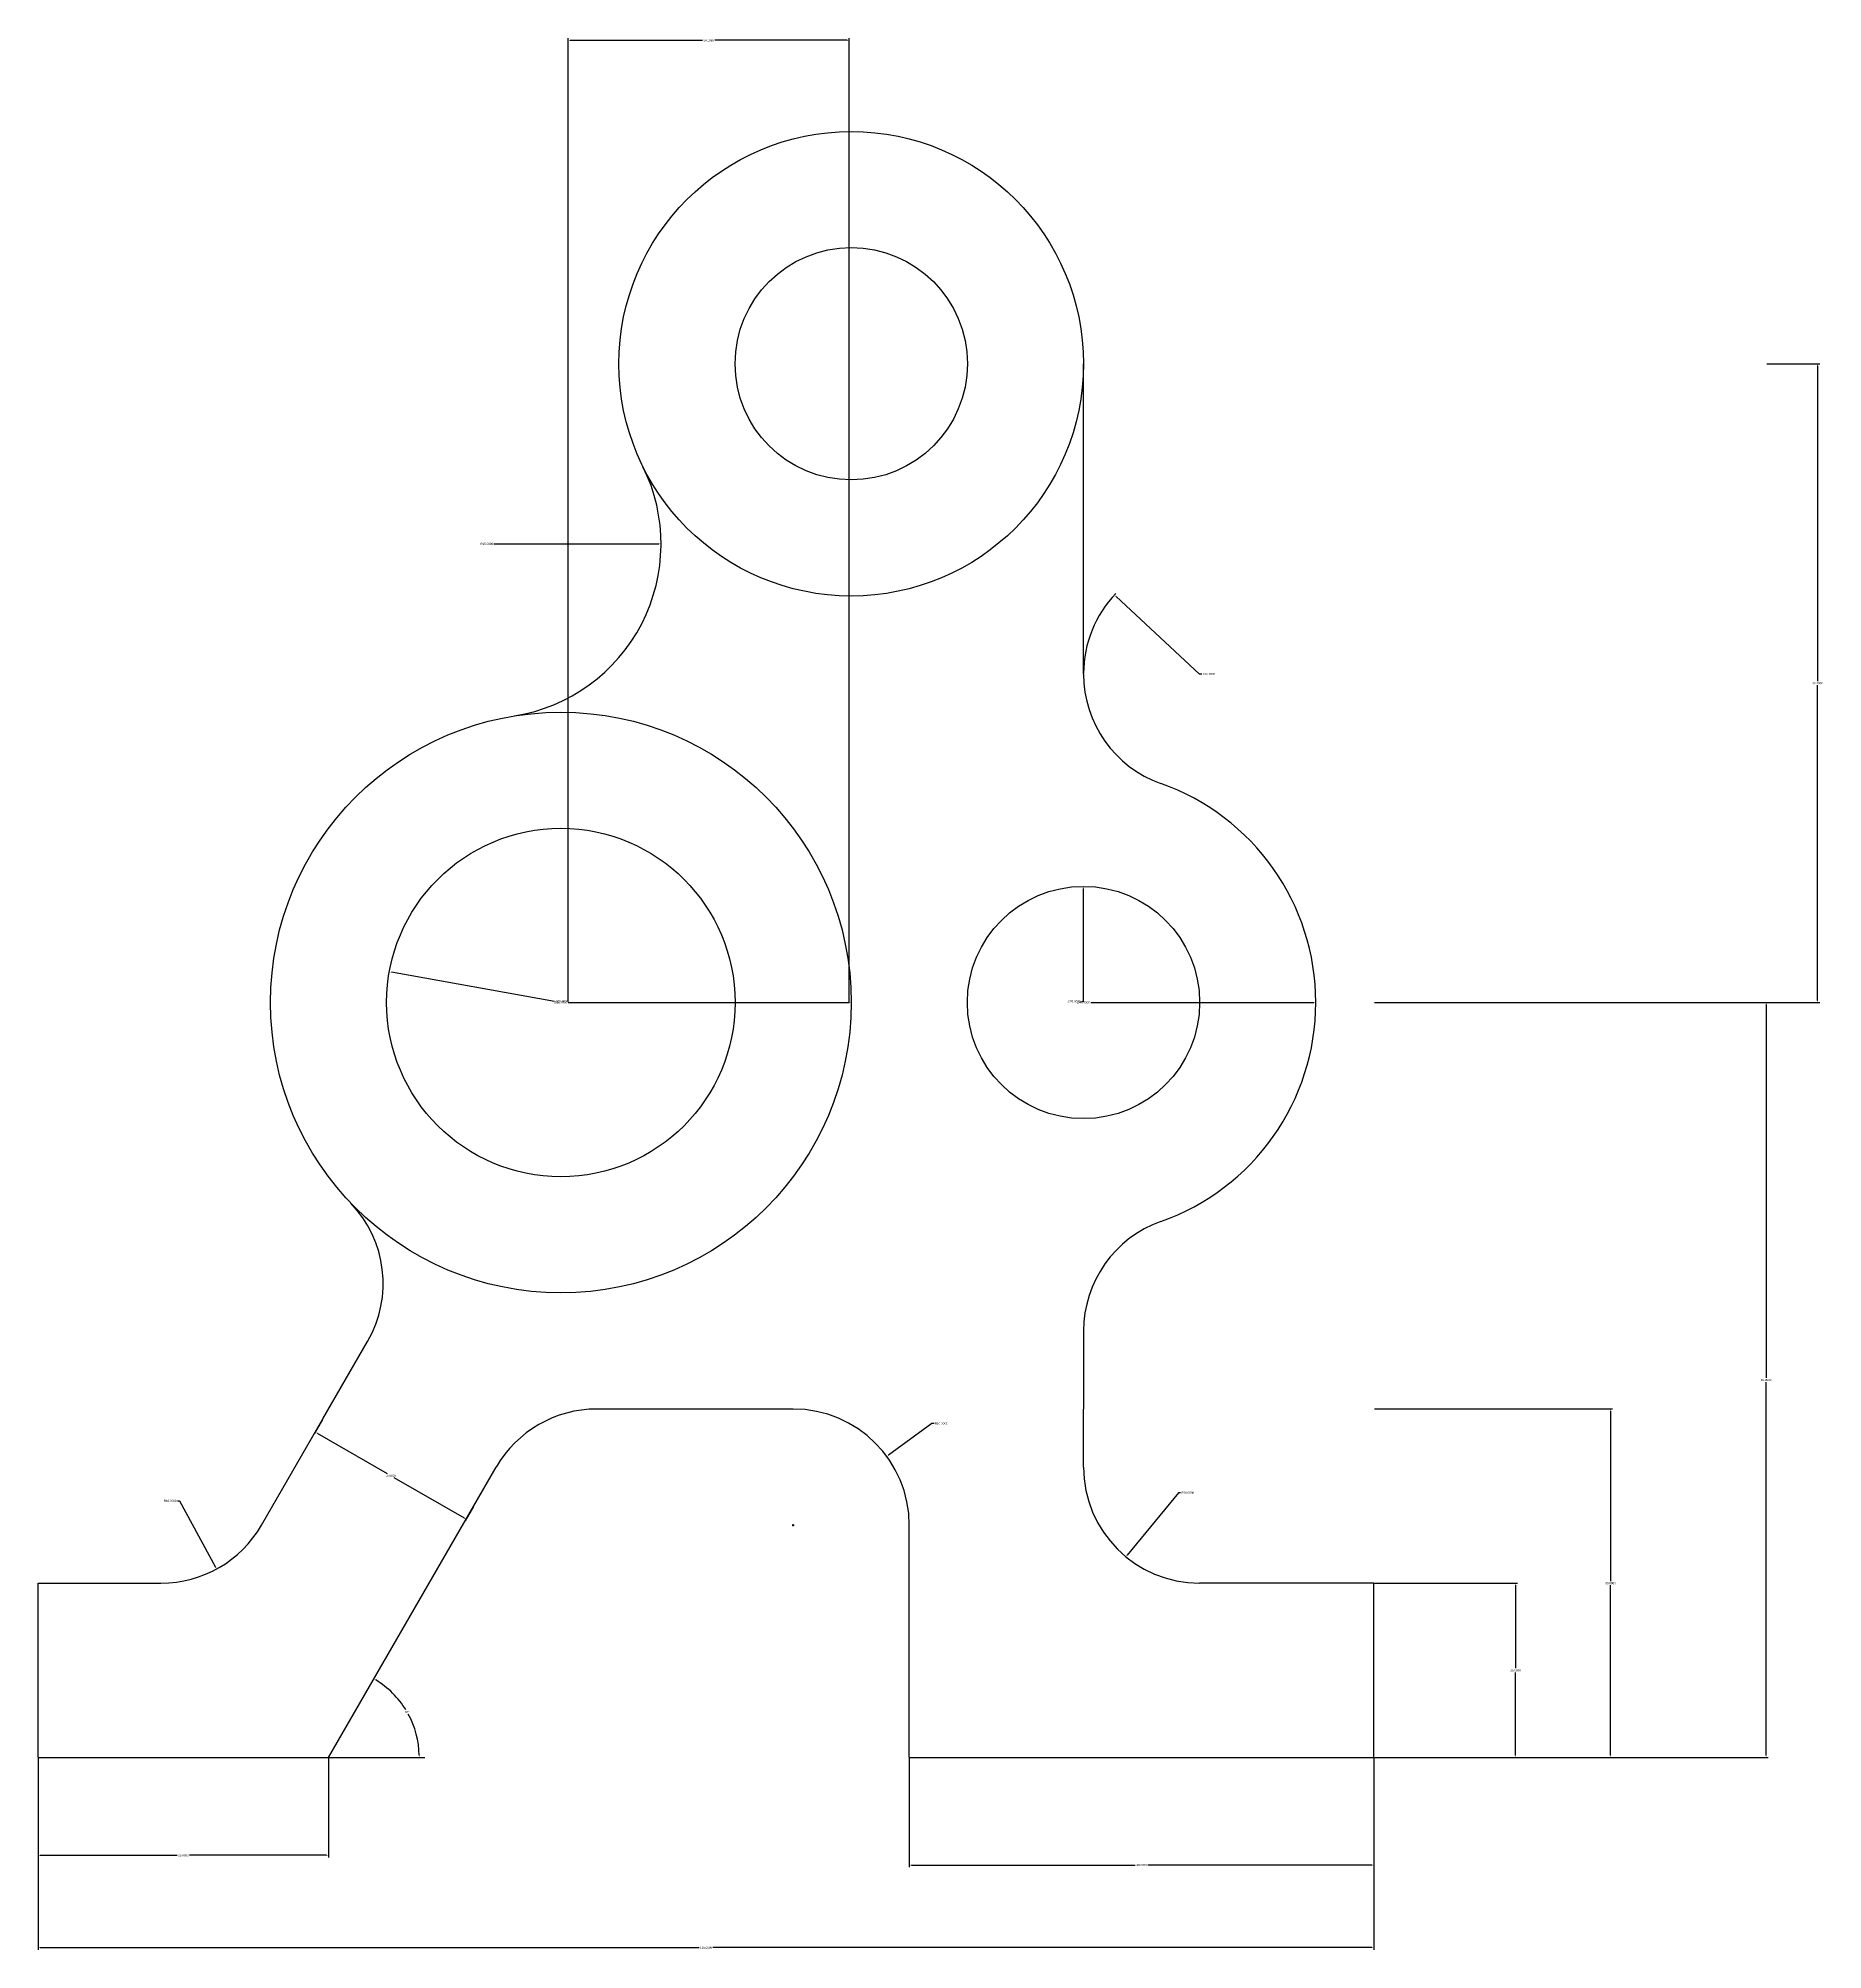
# Model space of a CAD drawing. Header units: millimetres. Extents: x 16 to 593, y -67 to 1000.
# Drawn here: x 439.1 to 592.7, y 52.2 to 216.8 of the extents above; entities that cross this region are included whole.
import ezdxf

# ---------------------------------------------------------------- set-up
doc = ezdxf.new("R2010")
doc.units = ezdxf.units.MM
doc.header["$MEASUREMENT"] = 0
doc.styles.get("Standard").update_dxf_attribs({"font": 'arial.ttf'})
doc.dimstyles.get("Standard").update_dxf_attribs({"dimtxt": 0.18, "dimasz": 0.18, "dimexe": 0.18, "dimexo": 0.0625, "dimgap": 0.09, "dimtad": 0, "dimtih": 1, "dimtoh": 1, "dimdec": 4, "dimzin": 0, "dimdsep": 46, "dimtxsty": 'Standard', "dimcen": 0.09, "dimadec": 0, "dimazin": 0, "dimtfac": 1, "dimtdec": 4, "dimtofl": 0, "dimtmove": 0, "dimatfit": 3, "dimfxl": 1, "dimtolj": 1, "dimtzin": 0, "dimarcsym": 0})

# ---------------------------------------------------------------- blocks, each defined once
blk = doc.blocks.new('*D17')
at = {"color": 0, "lineweight": -2, "transparency": 16777216}
for p, q in [((439.09, 68.74), (439.09, 60.19)), ((464.09, 68.74), (464.09, 60.19)), ((439.27, 60.37), (451.06, 60.37)), ((463.91, 60.37), (452.12, 60.37))]:
    blk.add_line(p, q, dxfattribs=at)
at = {"color": 0, "transparency": 16777216}
for points in [[(439.27, 60.4), (439.27, 60.34), (439.09, 60.37)], [(463.91, 60.4), (463.91, 60.34), (464.09, 60.37)]]:
    blk.add_solid(points, dxfattribs=at)
at = {"layer": 'Defpoints', "color": 0, "transparency": 16777216}
for p in [(439.09, 68.8), (464.09, 68.8), (464.09, 60.37)]:
    blk.add_point(p, dxfattribs=at)
at = {"color": 0, "transparency": 16777216, "insert": (451.59, 60.37), "char_height": 0.18, "attachment_point": 5}
blk.add_mtext('\\A1;25.0000', dxfattribs=at)
blk = doc.blocks.new('*D18')
at = {"color": 0, "lineweight": -2, "transparency": 16777216}
for p, q in [((514.09, 68.74), (514.09, 59.35)), ((554.09, 68.74), (554.09, 59.35)), ((514.27, 59.53), (533.55, 59.53)), ((553.91, 59.53), (534.63, 59.53))]:
    blk.add_line(p, q, dxfattribs=at)
at = {"color": 0, "transparency": 16777216}
for points in [[(514.27, 59.56), (514.27, 59.5), (514.09, 59.53)], [(553.91, 59.56), (553.91, 59.5), (554.09, 59.53)]]:
    blk.add_solid(points, dxfattribs=at)
at = {"layer": 'Defpoints', "color": 0, "transparency": 16777216}
for p in [(514.09, 68.8), (554.09, 68.8), (554.09, 59.53)]:
    blk.add_point(p, dxfattribs=at)
at = {"color": 0, "transparency": 16777216, "insert": (534.09, 59.53), "char_height": 0.18, "attachment_point": 5}
blk.add_mtext('\\A1;40.0000', dxfattribs=at)
blk = doc.blocks.new('*D19')
at = {"color": 0, "lineweight": -2, "transparency": 16777216}
for p, q in [((439.09, 68.74), (439.09, 52.24)), ((554.09, 68.74), (554.09, 52.24)), ((439.27, 52.42), (496, 52.42)), ((553.91, 52.42), (497.18, 52.42))]:
    blk.add_line(p, q, dxfattribs=at)
at = {"color": 0, "transparency": 16777216}
for points in [[(439.27, 52.45), (439.27, 52.39), (439.09, 52.42)], [(553.91, 52.45), (553.91, 52.39), (554.09, 52.42)]]:
    blk.add_solid(points, dxfattribs=at)
at = {"layer": 'Defpoints', "color": 0, "transparency": 16777216}
for p in [(439.09, 68.8), (554.09, 68.8), (554.09, 52.42)]:
    blk.add_point(p, dxfattribs=at)
at = {"color": 0, "transparency": 16777216, "insert": (496.59, 52.42), "char_height": 0.18, "attachment_point": 5}
blk.add_mtext('\\A1;115.0000', dxfattribs=at)
blk = doc.blocks.new('*D20')
at = {"color": 0, "lineweight": -2, "transparency": 16777216}
for p, q in [((554.15, 83.8), (566.47, 83.8)), ((566.29, 83.62), (566.29, 76.48)), ((566.29, 68.98), (566.29, 76.12)), ((554.15, 68.8), (566.47, 68.8))]:
    blk.add_line(p, q, dxfattribs=at)
at = {"color": 0, "transparency": 16777216}
for points in [[(566.26, 83.62), (566.32, 83.62), (566.29, 83.8)], [(566.26, 68.98), (566.32, 68.98), (566.29, 68.8)]]:
    blk.add_solid(points, dxfattribs=at)
at = {"layer": 'Defpoints', "color": 0, "transparency": 16777216}
for p in [(554.09, 83.8), (566.29, 83.8), (554.09, 68.8)]:
    blk.add_point(p, dxfattribs=at)
at = {"color": 0, "transparency": 16777216, "insert": (566.29, 76.3), "char_height": 0.18, "attachment_point": 5}
blk.add_mtext('\\A1;15.0000', dxfattribs=at)
blk = doc.blocks.new('*D21')
at = {"color": 0, "lineweight": -2, "transparency": 16777216}
for p, q in [((554.15, 98.8), (574.64, 98.8)), ((574.46, 98.62), (574.46, 83.98)), ((574.46, 68.98), (574.46, 83.62)), ((554.15, 68.8), (574.64, 68.8))]:
    blk.add_line(p, q, dxfattribs=at)
at = {"color": 0, "transparency": 16777216}
for points in [[(574.43, 98.62), (574.49, 98.62), (574.46, 98.8)], [(574.43, 68.98), (574.49, 68.98), (574.46, 68.8)]]:
    blk.add_solid(points, dxfattribs=at)
at = {"layer": 'Defpoints', "color": 0, "transparency": 16777216}
for p in [(554.09, 98.8), (574.46, 98.8), (554.09, 68.8)]:
    blk.add_point(p, dxfattribs=at)
at = {"color": 0, "transparency": 16777216, "insert": (574.46, 83.8), "char_height": 0.18, "attachment_point": 5}
blk.add_mtext('\\A1;30.0000', dxfattribs=at)
blk = doc.blocks.new('*D22')
at = {"color": 0, "lineweight": -2, "transparency": 16777216}
for p, q in [((554.15, 133.8), (588.04, 133.8)), ((587.86, 133.62), (587.86, 101.48)), ((587.86, 68.98), (587.86, 101.12)), ((554.15, 68.8), (588.04, 68.8))]:
    blk.add_line(p, q, dxfattribs=at)
at = {"color": 0, "transparency": 16777216}
for points in [[(587.83, 133.62), (587.89, 133.62), (587.86, 133.8)], [(587.83, 68.98), (587.89, 68.98), (587.86, 68.8)]]:
    blk.add_solid(points, dxfattribs=at)
at = {"layer": 'Defpoints', "color": 0, "transparency": 16777216}
for p in [(554.09, 133.8), (587.86, 133.8), (554.09, 68.8)]:
    blk.add_point(p, dxfattribs=at)
at = {"color": 0, "transparency": 16777216, "insert": (587.86, 101.3), "char_height": 0.18, "attachment_point": 5}
blk.add_mtext('\\A1;65.0000', dxfattribs=at)
blk = doc.blocks.new('*D23')
at = {"color": 0, "lineweight": -2, "transparency": 16777216}
for p, q in [((587.92, 188.8), (592.48, 188.8)), ((592.3, 188.62), (592.3, 161.48)), ((592.3, 133.98), (592.3, 161.12)), ((587.92, 133.8), (592.48, 133.8))]:
    blk.add_line(p, q, dxfattribs=at)
at = {"color": 0, "transparency": 16777216}
for points in [[(592.27, 188.62), (592.33, 188.62), (592.3, 188.8)], [(592.27, 133.98), (592.33, 133.98), (592.3, 133.8)]]:
    blk.add_solid(points, dxfattribs=at)
at = {"layer": 'Defpoints', "color": 0, "transparency": 16777216}
for p in [(587.86, 188.8), (592.3, 188.8), (587.86, 133.8)]:
    blk.add_point(p, dxfattribs=at)
at = {"color": 0, "transparency": 16777216, "insert": (592.3, 161.3), "char_height": 0.18, "attachment_point": 5}
blk.add_mtext('\\A1;55.0000', dxfattribs=at)
blk = doc.blocks.new('*D24')
at = {"color": 0, "lineweight": -2, "transparency": 16777216}
for start, end in [(31.5526, 58.68), (1.32, 28.4714)]:
    blk.add_arc((464.09, 68.8), 7.81, start, end, dxfattribs=at)
at = {"color": 0, "transparency": 16777216}
for points in [[(468.14, 75.45), (468.17, 75.5), (468, 75.56)], [(471.93, 68.98), (471.87, 68.98), (471.9, 68.8)]]:
    blk.add_solid(points, dxfattribs=at)
at = {"layer": 'Defpoints', "color": 0, "transparency": 16777216}
for p in [(476.59, 90.45), (471.43, 71.47), (464.09, 68.8), (464.09, 68.8), (472.38, 68.8)]:
    blk.add_point(p, dxfattribs=at)
at = {"color": 0, "transparency": 16777216, "insert": (470.86, 72.7), "char_height": 0.18, "attachment_point": 5}
blk.add_mtext('\\A1;60°', dxfattribs=at)
blk = doc.blocks.new('*D25')
at = {"color": 0, "lineweight": -2, "transparency": 16777216}
for p, q in [((451.07, 90.89), (451.25, 90.89)), ((451.25, 90.89), (454.36, 85.18))]:
    blk.add_line(p, q, dxfattribs=at)
at = {"color": 0, "transparency": 16777216}
blk.add_solid([(454.39, 85.19), (454.34, 85.17), (454.45, 85.02)], dxfattribs=at)
at = {"layer": 'Defpoints', "color": 0, "transparency": 16777216}
for p in [(449.66, 93.8), (454.45, 85.02)]:
    blk.add_point(p, dxfattribs=at)
at = {"color": 0, "transparency": 16777216, "insert": (450.45, 90.89), "char_height": 0.18, "attachment_point": 5}
blk.add_mtext('\\A1;R10.0000', dxfattribs=at)
blk = doc.blocks.new('*D26')
at = {"color": 0, "lineweight": -2, "transparency": 16777216}
for p, q in [((516.04, 97.55), (512.3, 94.81)), ((516.22, 97.55), (516.04, 97.55)), ((504.09, 88.71), (504.09, 88.89)), ((504, 88.8), (504.18, 88.8))]:
    blk.add_line(p, q, dxfattribs=at)
at = {"color": 0, "transparency": 16777216}
blk.add_solid([(512.29, 94.84), (512.32, 94.79), (512.16, 94.71)], dxfattribs=at)
at = {"layer": 'Defpoints', "color": 0, "transparency": 16777216}
for p in [(512.16, 94.71), (504.09, 88.8)]:
    blk.add_point(p, dxfattribs=at)
at = {"color": 0, "transparency": 16777216, "insert": (516.84, 97.55), "char_height": 0.18, "attachment_point": 5}
blk.add_mtext('\\A1;R10.0000', dxfattribs=at)
blk = doc.blocks.new('*D27')
at = {"color": 0, "lineweight": -2, "transparency": 16777216}
for p, q in [((537.27, 91.59), (532.85, 86.22)), ((537.45, 91.59), (537.27, 91.59))]:
    blk.add_line(p, q, dxfattribs=at)
at = {"color": 0, "transparency": 16777216}
blk.add_solid([(532.82, 86.24), (532.87, 86.2), (532.73, 86.08)], dxfattribs=at)
at = {"layer": 'Defpoints', "color": 0, "transparency": 16777216}
for p in [(539.09, 93.8), (532.73, 86.08)]:
    blk.add_point(p, dxfattribs=at)
at = {"color": 0, "transparency": 16777216, "insert": (538.07, 91.59), "char_height": 0.18, "attachment_point": 5}
blk.add_mtext('\\A1;R10.0000', dxfattribs=at)
blk = doc.blocks.new('*D28')
at = {"color": 0, "lineweight": -2, "transparency": 16777216}
blk.add_line((484.72, 133.8), (508.91, 133.8), dxfattribs=at)
at = {"color": 0, "transparency": 16777216}
blk.add_solid([(508.91, 133.83), (508.91, 133.77), (509.09, 133.8)], dxfattribs=at)
at = {"layer": 'Defpoints', "color": 0, "transparency": 16777216}
for p in [(459.09, 133.8), (509.09, 133.8)]:
    blk.add_point(p, dxfattribs=at)
at = {"color": 0, "transparency": 16777216, "insert": (484.09, 133.8), "char_height": 0.18, "attachment_point": 5}
blk.add_mtext('\\A1;∅50.0000', dxfattribs=at)
blk = doc.blocks.new('*D29')
at = {"color": 0, "lineweight": -2, "transparency": 16777216}
blk.add_line((484.72, 133.8), (498.91, 133.8), dxfattribs=at)
at = {"color": 0, "transparency": 16777216}
blk.add_solid([(498.91, 133.83), (498.91, 133.77), (499.09, 133.8)], dxfattribs=at)
at = {"layer": 'Defpoints', "color": 0, "transparency": 16777216}
for p in [(469.09, 133.8), (499.09, 133.8)]:
    blk.add_point(p, dxfattribs=at)
at = {"color": 0, "transparency": 16777216, "insert": (484.09, 133.8), "char_height": 0.18, "attachment_point": 5}
blk.add_mtext('\\A1;∅30.0000', dxfattribs=at)
blk = doc.blocks.new('*D30')
at = {"color": 0, "lineweight": -2, "transparency": 16777216}
blk.add_line((483.55, 133.89), (469.5, 136.41), dxfattribs=at)
at = {"color": 0, "transparency": 16777216}
blk.add_solid([(469.51, 136.44), (469.5, 136.38), (469.33, 136.44)], dxfattribs=at)
at = {"layer": 'Defpoints', "color": 0, "transparency": 16777216}
for p in [(469.33, 136.44), (498.85, 131.15)]:
    blk.add_point(p, dxfattribs=at)
at = {"color": 0, "transparency": 16777216, "insert": (484.18, 133.89), "char_height": 0.18, "attachment_point": 5}
blk.add_mtext('\\A1;∅30.0000', dxfattribs=at)
blk = doc.blocks.new('*D31')
at = {"color": 0, "lineweight": -2, "transparency": 16777216}
blk.add_line((529.72, 133.8), (548.91, 133.8), dxfattribs=at)
at = {"color": 0, "transparency": 16777216}
blk.add_solid([(548.91, 133.83), (548.91, 133.77), (549.09, 133.8)], dxfattribs=at)
at = {"layer": 'Defpoints', "color": 0, "transparency": 16777216}
for p in [(509.09, 133.8), (549.09, 133.8)]:
    blk.add_point(p, dxfattribs=at)
at = {"color": 0, "transparency": 16777216, "insert": (529.09, 133.8), "char_height": 0.18, "attachment_point": 5}
blk.add_mtext('\\A1;∅40.0000', dxfattribs=at)
blk = doc.blocks.new('*D32')
at = {"color": 0, "lineweight": -2, "transparency": 16777216}
for p, q in [((529.09, 133.89), (529.09, 143.62)), ((528.91, 133.89), (529.09, 133.89))]:
    blk.add_line(p, q, dxfattribs=at)
at = {"color": 0, "transparency": 16777216}
blk.add_solid([(529.06, 143.62), (529.12, 143.62), (529.09, 143.8)], dxfattribs=at)
at = {"layer": 'Defpoints', "color": 0, "transparency": 16777216}
for p in [(529.09, 143.8), (529.09, 123.8)]:
    blk.add_point(p, dxfattribs=at)
at = {"color": 0, "transparency": 16777216, "insert": (528.28, 133.89), "char_height": 0.18, "attachment_point": 5}
blk.add_mtext('\\A1;∅20.0000', dxfattribs=at)
blk = doc.blocks.new('*D33')
at = {"color": 0, "lineweight": -2, "transparency": 16777216}
blk.add_line((478.33, 173.29), (492.53, 173.29), dxfattribs=at)
at = {"color": 0, "transparency": 16777216}
blk.add_solid([(492.53, 173.32), (492.53, 173.26), (492.71, 173.29)], dxfattribs=at)
at = {"layer": 'Defpoints', "color": 0, "transparency": 16777216}
for p in [(477.71, 173.29), (492.71, 173.29)]:
    blk.add_point(p, dxfattribs=at)
at = {"color": 0, "transparency": 16777216, "insert": (477.71, 173.29), "char_height": 0.18, "attachment_point": 5}
blk.add_mtext('\\A1;R15.0000', dxfattribs=at)
blk = doc.blocks.new('*D34')
at = {"color": 0, "lineweight": -2, "transparency": 16777216}
for p, q in [((539.09, 162.08), (531.89, 168.76)), ((539.27, 162.08), (539.09, 162.08))]:
    blk.add_line(p, q, dxfattribs=at)
blk.add_arc((539.09, 162.08), 10, 136.1115, 179.6419, dxfattribs=at)
at = {"color": 0, "transparency": 16777216}
blk.add_solid([(531.91, 168.78), (531.87, 168.74), (531.76, 168.88)], dxfattribs=at)
at = {"layer": 'Defpoints', "color": 0, "transparency": 16777216}
for p in [(531.76, 168.88), (539.09, 162.08)]:
    blk.add_point(p, dxfattribs=at)
at = {"color": 0, "transparency": 16777216, "insert": (539.89, 162.08), "char_height": 0.18, "attachment_point": 5}
blk.add_mtext('\\A1;R10.0000', dxfattribs=at)
blk = doc.blocks.new('*D35')
at = {"color": 0, "lineweight": -2, "transparency": 16777216}
for p, q in [((463.57, 97.89), (462.85, 96.66)), ((463.1, 96.72), (469.12, 93.24)), ((475.78, 89.4), (469.75, 92.88)), ((476.56, 90.39), (475.84, 89.16))]:
    blk.add_line(p, q, dxfattribs=at)
at = {"color": 0, "transparency": 16777216}
for points in [[(463.11, 96.75), (463.08, 96.7), (462.94, 96.81)], [(475.79, 89.43), (475.76, 89.38), (475.93, 89.31)]]:
    blk.add_solid(points, dxfattribs=at)
at = {"layer": 'Defpoints', "color": 0, "transparency": 16777216}
for p in [(463.6, 97.95), (462.94, 96.81), (476.59, 90.45)]:
    blk.add_point(p, dxfattribs=at)
at = {"color": 0, "transparency": 16777216, "insert": (469.44, 93.06), "char_height": 0.18, "attachment_point": 5}
blk.add_mtext('\\A1;15.0000', dxfattribs=at)
blk = doc.blocks.new('*D36')
at = {"color": 0, "lineweight": -2, "transparency": 16777216}
for p, q in [((484.72, 133.86), (484.72, 216.83)), ((484.9, 216.65), (496.28, 216.65)), ((508.73, 216.65), (497.35, 216.65)), ((508.91, 133.83), (508.91, 216.83))]:
    blk.add_line(p, q, dxfattribs=at)
at = {"color": 0, "transparency": 16777216}
for points in [[(484.9, 216.68), (484.9, 216.62), (484.72, 216.65)], [(508.73, 216.68), (508.73, 216.62), (508.91, 216.65)]]:
    blk.add_solid(points, dxfattribs=at)
at = {"layer": 'Defpoints', "color": 0, "transparency": 16777216}
for p in [(508.91, 216.65), (484.72, 133.8), (508.91, 133.77)]:
    blk.add_point(p, dxfattribs=at)
at = {"color": 0, "transparency": 16777216, "insert": (496.82, 216.65), "char_height": 0.18, "attachment_point": 5}
blk.add_mtext('\\A1;24.1888', dxfattribs=at)

msp = doc.modelspace()

# ---------------------------------------------------------------- linework, layer by layer
for p, q in [((529.09001, 162.08229), (529.09001, 188.79802)), ((554.09001, 133.79802), (554.09001, 133.79802)), ((529.09001, 105.51375), (529.09001, 98.79802)), ((463.59963, 97.94866), (467.44845, 104.61501)), ((504.09001, 98.79802), (487.18402, 98.79802)), ((529.09001, 93.79802), (529.09001, 98.79802)), ((458.3165, 88.79802), (463.59963, 97.94866)), ((476.59001, 90.44866), (478.52376, 93.79802)), ((464.09001, 68.79802), (476.59001, 90.44866)), ((514.09001, 68.79802), (514.09001, 88.79802)), ((439.09001, 68.79802), (439.09001, 83.79802)), ((439.09001, 83.79802), (449.65625, 83.79802)), ((554.09001, 83.79802), (539.09001, 83.79802)), ((554.09001, 68.79802), (554.09001, 83.79802)), ((439.09001, 68.79802), (464.09001, 68.79802)), ((464.09001, 68.79802), (472.37929, 68.79802)), ((514.09001, 68.79802), (514.09001, 68.79802)), ((514.09001, 68.79802), (554.09001, 68.79802))]:
    msp.add_line(p, q)
for centre, radius in [((509.09001, 188.79802), 20), ((509.09001, 188.79802), 10), ((484.09001, 133.79802), 25), ((484.09001, 133.79802), 15), ((529.09001, 133.79802), 10)]:
    msp.add_circle(centre, radius)
for centre, radius, start, end in [((477.71486, 173.28672), 15, 279.1708288, 26.3069516), ((539.09001, 162.08229), 10, 180, 250.5287794), ((529.09001, 133.79802), 20, 289.4712206, 70.5287794), ((458.78819, 109.61501), 10, 330, 43.7048212), ((539.09001, 105.51375), 10, 109.4712206, 180), ((487.18402, 88.79802), 10, 90, 150), ((504.09001, 88.79802), 10, 0, 90), ((539.09001, 93.79802), 10, 180, 270), ((449.65625, 93.79802), 10, 270, 330)]:
    msp.add_arc(centre, radius, start, end)

# ---------------------------------------------------------------- dimensions: what is measured, and where the dimension line sits
for base, p1, p2, picture, middle in [((508.91001, 216.6474), (484.72117, 133.79802), (508.91001, 133.76802), '*D36', (496.81559, 216.6474)), ((464.09001, 60.37006), (439.09001, 68.79802), (464.09001, 68.79802), '*D17', (451.59001, 60.37006)), ((554.09001, 52.41618), (439.09001, 68.79802), (554.09001, 68.79802), '*D19', (496.59001, 52.41618)), ((554.09001, 59.53281), (514.09001, 68.79802), (554.09001, 68.79802), '*D18', (534.09001, 59.53281))]:
    dim = msp.add_linear_dim(base=base, p1=p1, p2=p2, dimstyle='Standard')
    dim.commit()
    dim.dimension.update_dxf_attribs({"geometry": picture, "text_midpoint": middle})
for base, p1, p2, picture, middle in [((592.29698, 188.79802), (587.86129, 133.79802), (587.86129, 188.79802), '*D23', (592.29698, 161.29802)), ((587.86129, 133.79802), (554.09001, 68.79802), (554.09001, 133.79802), '*D22', (587.86129, 101.29802)), ((574.45592, 98.79802), (554.09001, 68.79802), (554.09001, 98.79802), '*D21', (574.45592, 83.79802)), ((566.28702, 83.79802), (554.09001, 68.79802), (554.09001, 83.79802), '*D20', (566.28702, 76.29802))]:
    dim = msp.add_linear_dim(base=base, p1=p1, p2=p2, angle=90, dimstyle='Standard')
    dim.commit()
    dim.dimension.update_dxf_attribs({"geometry": picture, "text_midpoint": middle})
for center, mpoint, picture, middle in [((477.71486, 173.28672), (492.71486, 173.28672), '*D33', (477.71486, 173.28672)), ((539.09001, 162.08229), (531.75949, 168.88402), '*D34', (539.88939, 162.08229)), ((504.09001, 88.79802), (512.15786, 94.70647), '*D26', (516.84394, 97.55287)), ((449.65625, 93.79802), (454.45112, 85.02253), '*D25', (450.44678, 90.8882)), ((539.09001, 93.79802), (532.73269, 86.07892), '*D27', (538.06886, 91.58753))]:
    dim = msp.add_radius_dim(center=center, mpoint=mpoint, dimstyle='Standard')
    dim.commit()
    dim.dimension.update_dxf_attribs({"geometry": picture, "text_midpoint": middle, "dimtype": 164})
for p1, p2, picture, middle in [((529.09001, 123.79802), (529.09001, 143.79802), '*D32', (528.27884, 133.89496)), ((498.855, 131.15322), (469.32501, 136.44282), '*D30', (483.54884, 133.89496)), ((459.09001, 133.79802), (509.09001, 133.79802), '*D28', (484.09001, 133.79802)), ((469.09001, 133.79802), (499.09001, 133.79802), '*D29', (484.09001, 133.79802)), ((509.09001, 133.79802), (549.09001, 133.79802), '*D31', (529.09001, 133.79802))]:
    dim = msp.add_diameter_dim_2p(p1=p1, p2=p2, dimstyle='Standard')
    dim.commit()
    dim.dimension.update_dxf_attribs({"geometry": picture, "text_midpoint": middle, "dimtype": 163})
dim = msp.add_aligned_dim(p1=(476.59001, 90.44866), p2=(463.59963, 97.94866), distance=1.31213, dimstyle='Standard')
dim.commit()
dim.dimension.update_dxf_attribs({"geometry": '*D35', "text_midpoint": (469.43875, 93.06232)})
dim = msp.add_angular_dim_2l(base=(471.43229, 71.47039), line1=((464.09001, 68.79802), (476.59001, 90.44866)), line2=((464.09001, 68.79802), (472.37929, 68.79802)), dimstyle='Standard')
dim.commit()
dim.dimension.update_dxf_attribs({"geometry": '*D24', "text_midpoint": (470.85669, 72.70477)})

doc.saveas('drawing.dxf')
